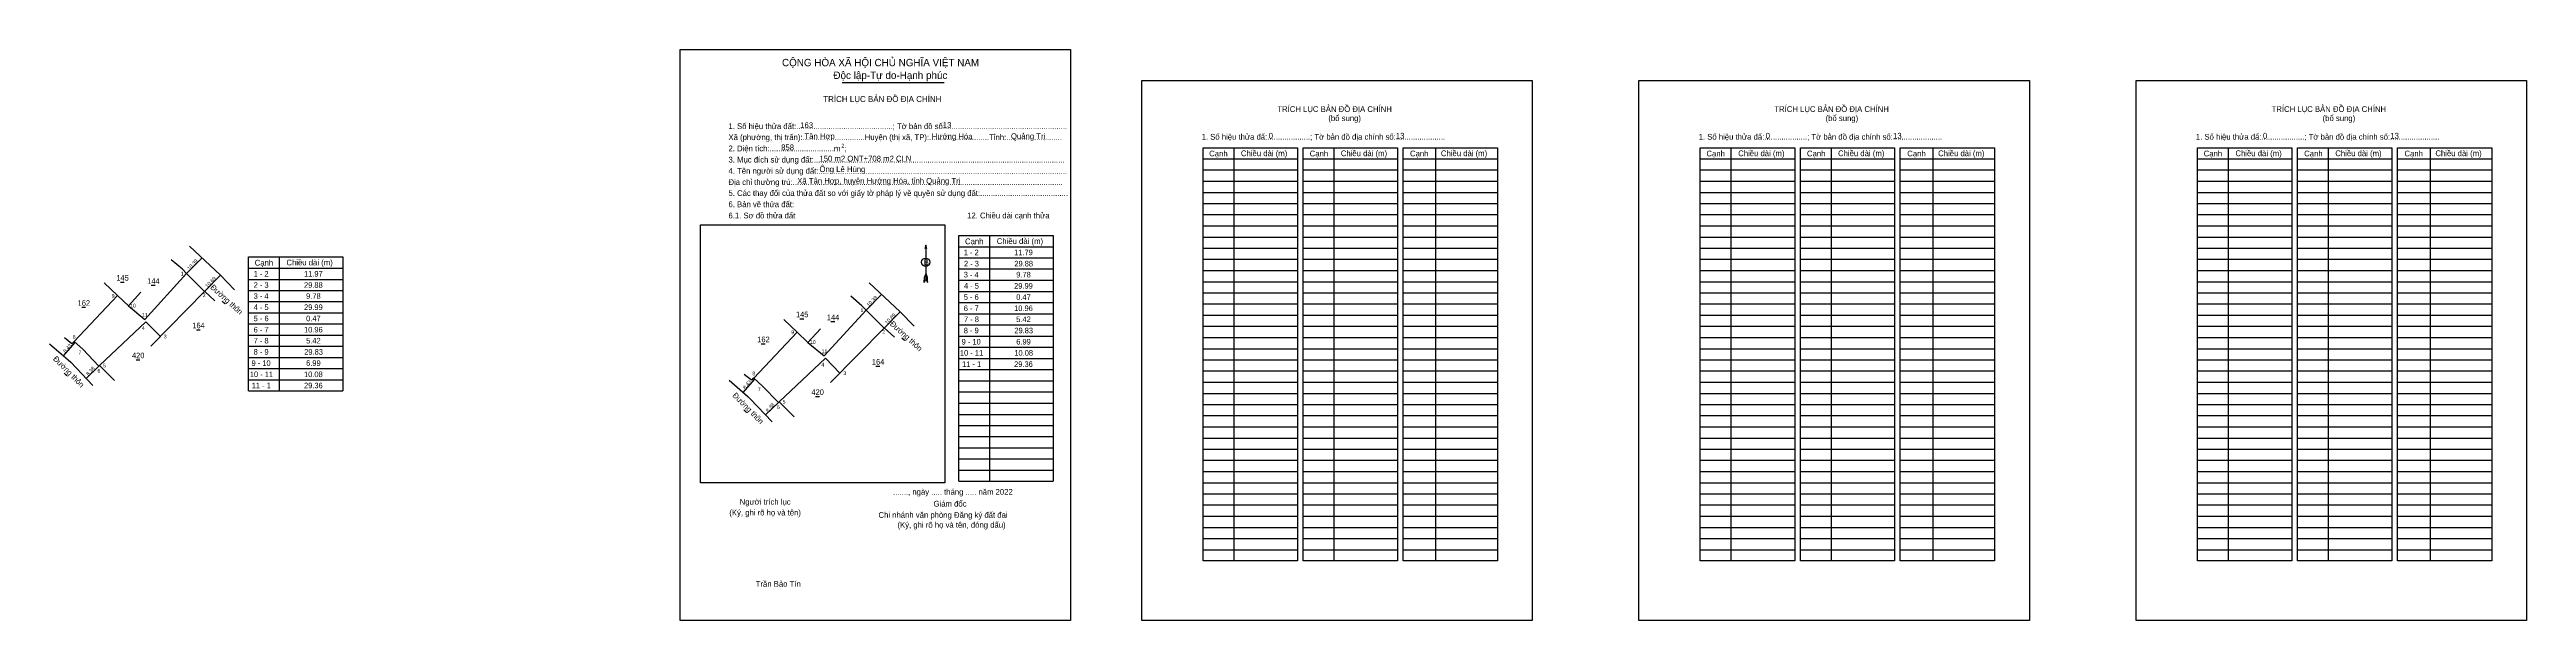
# Model space of a CAD drawing. Extents: x 551939 to 553110, y 1840180 to 1840449.
import ezdxf

# ---------------------------------------------------------------- set-up
doc = ezdxf.new("R2010")
doc.units = 0
for name, color, linetype in [('Level 1', 7, 'Continuous'), ('Level 13', 7, 'Continuous'), ('Level 2', 7, 'Continuous'), ('Level 6', 7, 'Continuous'), ('Level 9', 7, 'Continuous')]:
    doc.layers.add(name, color=color, linetype=linetype)

msp = doc.modelspace()

# ---------------------------------------------------------------- linework, layer by layer
at = {"layer": 'Level 1'}
for p, q in [((552237, 1840449.5), (552237, 1840449.5)), ((552455.1, 1840434.8), (552455.1, 1840434.8)), ((552498.6, 1840403.1), (552498.6, 1840207.9)), ((552545.9, 1840403.1), (552545.9, 1840207.9)), ((552594, 1840403.1), (552594, 1840207.9)), ((552733.6, 1840403.1), (552733.6, 1840207.9)), ((552780.9, 1840403.1), (552780.9, 1840207.9)), ((552829, 1840403.1), (552829, 1840207.9)), ((552968.6, 1840403.1), (552968.6, 1840207.9)), ((553015.9, 1840403.1), (553015.9, 1840207.9)), ((553064, 1840403.1), (553064, 1840207.9)), ((552484.1, 1840397.9), (552528.7, 1840397.9)), ((552484.1, 1840392.6), (552528.7, 1840392.6)), ((552531.4, 1840397.9), (552576, 1840397.9)), ((552531.4, 1840392.6), (552576, 1840392.6)), ((552578.6, 1840397.9), (552623.2, 1840397.9)), ((552578.6, 1840392.6), (552623.2, 1840392.6)), ((552719.1, 1840397.9), (552763.7, 1840397.9)), ((552719.1, 1840392.6), (552763.7, 1840392.6)), ((552766.4, 1840397.9), (552810.9, 1840397.9)), ((552766.4, 1840392.6), (552810.9, 1840392.6)), ((552813.6, 1840397.9), (552858.2, 1840397.9)), ((552813.6, 1840392.6), (552858.2, 1840392.6)), ((552954.1, 1840397.9), (552998.7, 1840397.9)), ((552954.1, 1840392.6), (552998.7, 1840392.6)), ((553001.3, 1840397.9), (553045.9, 1840397.9)), ((553001.3, 1840392.6), (553045.9, 1840392.6)), ((553048.6, 1840397.9), (553093.2, 1840397.9)), ((553048.6, 1840392.6), (553093.2, 1840392.6)), ((552484.1, 1840387.3), (552528.7, 1840387.3)), ((552484.1, 1840382), (552528.7, 1840382)), ((552484.1, 1840376.8), (552528.7, 1840376.8)), ((552531.4, 1840387.3), (552576, 1840387.3)), ((552531.4, 1840382), (552576, 1840382)), ((552531.4, 1840376.8), (552576, 1840376.8)), ((552578.6, 1840387.3), (552623.2, 1840387.3)), ((552578.6, 1840382), (552623.2, 1840382)), ((552578.6, 1840376.8), (552623.2, 1840376.8)), ((552719.1, 1840387.3), (552763.7, 1840387.3)), ((552719.1, 1840382), (552763.7, 1840382)), ((552719.1, 1840376.8), (552763.7, 1840376.8)), ((552766.4, 1840387.3), (552810.9, 1840387.3)), ((552766.4, 1840382), (552810.9, 1840382)), ((552766.4, 1840376.8), (552810.9, 1840376.8)), ((552813.6, 1840387.3), (552858.2, 1840387.3)), ((552813.6, 1840382), (552858.2, 1840382)), ((552813.6, 1840376.8), (552858.2, 1840376.8)), ((552954.1, 1840387.3), (552998.7, 1840387.3)), ((552954.1, 1840382), (552998.7, 1840382)), ((552954.1, 1840376.8), (552998.7, 1840376.8)), ((553001.3, 1840387.3), (553045.9, 1840387.3)), ((553001.3, 1840382), (553045.9, 1840382)), ((553001.3, 1840376.8), (553045.9, 1840376.8)), ((553048.6, 1840387.3), (553093.2, 1840387.3)), ((553048.6, 1840382), (553093.2, 1840382)), ((553048.6, 1840376.8), (553093.2, 1840376.8)), ((552246.6, 1840366.7), (552246.6, 1840366.7)), ((552246.6, 1840366.7), (552362, 1840366.7)), ((552246.6, 1840244.7), (552246.6, 1840366.7)), ((552362, 1840366.7), (552362, 1840244.7)), ((552484.1, 1840371.5), (552528.7, 1840371.5)), ((552484.1, 1840366.2), (552528.7, 1840366.2)), ((552531.4, 1840371.5), (552576, 1840371.5)), ((552531.4, 1840366.2), (552576, 1840366.2)), ((552578.6, 1840371.5), (552623.2, 1840371.5)), ((552578.6, 1840366.2), (552623.2, 1840366.2)), ((552719.1, 1840371.5), (552763.7, 1840371.5)), ((552719.1, 1840366.2), (552763.7, 1840366.2)), ((552766.4, 1840371.5), (552810.9, 1840371.5)), ((552766.4, 1840366.2), (552810.9, 1840366.2)), ((552813.6, 1840371.5), (552858.2, 1840371.5)), ((552813.6, 1840366.2), (552858.2, 1840366.2)), ((552954.1, 1840371.5), (552998.7, 1840371.5)), ((552954.1, 1840366.2), (552998.7, 1840366.2)), ((553001.3, 1840371.5), (553045.9, 1840371.5)), ((553001.3, 1840366.2), (553045.9, 1840366.2)), ((553048.6, 1840371.5), (553093.2, 1840371.5)), ((553048.6, 1840366.2), (553093.2, 1840366.2)), ((552353, 1840357), (552353, 1840341)), ((552484.1, 1840360.9), (552528.7, 1840360.9)), ((552484.1, 1840355.6), (552528.7, 1840355.6)), ((552531.4, 1840360.9), (552576, 1840360.9)), ((552531.4, 1840355.6), (552576, 1840355.6)), ((552578.6, 1840360.9), (552623.2, 1840360.9)), ((552578.6, 1840355.6), (552623.2, 1840355.6)), ((552719.1, 1840360.9), (552763.7, 1840360.9)), ((552719.1, 1840355.6), (552763.7, 1840355.6)), ((552766.4, 1840360.9), (552810.9, 1840360.9)), ((552766.4, 1840355.6), (552810.9, 1840355.6)), ((552813.6, 1840360.9), (552858.2, 1840360.9)), ((552813.6, 1840355.6), (552858.2, 1840355.6)), ((552954.1, 1840360.9), (552998.7, 1840360.9)), ((552954.1, 1840355.6), (552998.7, 1840355.6)), ((553001.3, 1840360.9), (553045.9, 1840360.9)), ((553001.3, 1840355.6), (553045.9, 1840355.6)), ((553048.6, 1840360.9), (553093.2, 1840360.9)), ((553048.6, 1840355.6), (553093.2, 1840355.6)), ((552352.3, 1840339.4), (552352.4, 1840342)), ((552353, 1840341), (552352.3, 1840339.4)), ((552353, 1840343.7), (552352.4, 1840342)), ((552353, 1840343.7), (552353.7, 1840342)), ((552353, 1840343.4), (552353.7, 1840341.8)), ((552353, 1840343.2), (552353.7, 1840341.6)), ((552353, 1840343), (552353.7, 1840341.3)), ((552353, 1840342.8), (552353.7, 1840341.1)), ((552353, 1840342.5), (552353.7, 1840340.9)), ((552353, 1840342.3), (552353.7, 1840340.6)), ((552353, 1840342.1), (552353.7, 1840340.4)), ((552353, 1840341.8), (552353.7, 1840340.2)), ((552353, 1840341.6), (552353.7, 1840339.9)), ((552353, 1840341.4), (552353.8, 1840339.7)), ((552353, 1840341), (552353.8, 1840339.4)), ((552353.8, 1840339.4), (552353.7, 1840342)), ((552484.1, 1840350.4), (552528.7, 1840350.4)), ((552484.1, 1840345.1), (552528.7, 1840345.1)), ((552531.4, 1840350.4), (552576, 1840350.4)), ((552531.4, 1840345.1), (552576, 1840345.1)), ((552578.6, 1840350.4), (552623.2, 1840350.4)), ((552578.6, 1840345.1), (552623.2, 1840345.1)), ((552719.1, 1840350.4), (552763.7, 1840350.4)), ((552719.1, 1840345.1), (552763.7, 1840345.1)), ((552766.4, 1840350.4), (552810.9, 1840350.4)), ((552766.4, 1840345.1), (552810.9, 1840345.1)), ((552813.6, 1840350.4), (552858.2, 1840350.4)), ((552813.6, 1840345.1), (552858.2, 1840345.1)), ((552954.1, 1840350.4), (552998.7, 1840350.4)), ((552954.1, 1840345.1), (552998.7, 1840345.1)), ((553001.3, 1840350.4), (553045.9, 1840350.4)), ((553001.3, 1840345.1), (553045.9, 1840345.1)), ((553048.6, 1840350.4), (553093.2, 1840350.4)), ((553048.6, 1840345.1), (553093.2, 1840345.1)), ((552484.1, 1840339.8), (552528.7, 1840339.8)), ((552484.1, 1840334.5), (552528.7, 1840334.5)), ((552484.1, 1840329.3), (552528.7, 1840329.3)), ((552531.4, 1840339.8), (552576, 1840339.8)), ((552531.4, 1840334.5), (552576, 1840334.5)), ((552531.4, 1840329.3), (552576, 1840329.3)), ((552578.6, 1840339.8), (552623.2, 1840339.8)), ((552578.6, 1840334.5), (552623.2, 1840334.5)), ((552578.6, 1840329.3), (552623.2, 1840329.3)), ((552719.1, 1840339.8), (552763.7, 1840339.8)), ((552719.1, 1840334.5), (552763.7, 1840334.5)), ((552719.1, 1840329.3), (552763.7, 1840329.3)), ((552766.4, 1840339.8), (552810.9, 1840339.8)), ((552766.4, 1840334.5), (552810.9, 1840334.5)), ((552766.4, 1840329.3), (552810.9, 1840329.3)), ((552813.6, 1840339.8), (552858.2, 1840339.8)), ((552813.6, 1840334.5), (552858.2, 1840334.5)), ((552813.6, 1840329.3), (552858.2, 1840329.3)), ((552954.1, 1840339.8), (552998.7, 1840339.8)), ((552954.1, 1840334.5), (552998.7, 1840334.5)), ((552954.1, 1840329.3), (552998.7, 1840329.3)), ((553001.3, 1840339.8), (553045.9, 1840339.8)), ((553001.3, 1840334.5), (553045.9, 1840334.5)), ((553001.3, 1840329.3), (553045.9, 1840329.3)), ((553048.6, 1840339.8), (553093.2, 1840339.8)), ((553048.6, 1840334.5), (553093.2, 1840334.5)), ((553048.6, 1840329.3), (553093.2, 1840329.3)), ((552484.1, 1840324), (552528.7, 1840324)), ((552484.1, 1840318.7), (552528.7, 1840318.7)), ((552531.4, 1840324), (552576, 1840324)), ((552531.4, 1840318.7), (552576, 1840318.7)), ((552578.6, 1840324), (552623.2, 1840324)), ((552578.6, 1840318.7), (552623.2, 1840318.7)), ((552719.1, 1840324), (552763.7, 1840324)), ((552719.1, 1840318.7), (552763.7, 1840318.7)), ((552766.4, 1840324), (552810.9, 1840324)), ((552766.4, 1840318.7), (552810.9, 1840318.7)), ((552813.6, 1840324), (552858.2, 1840324)), ((552813.6, 1840318.7), (552858.2, 1840318.7)), ((552954.1, 1840324), (552998.7, 1840324)), ((552954.1, 1840318.7), (552998.7, 1840318.7)), ((553001.3, 1840324), (553045.9, 1840324)), ((553001.3, 1840318.7), (553045.9, 1840318.7)), ((553048.6, 1840324), (553093.2, 1840324)), ((553048.6, 1840318.7), (553093.2, 1840318.7)), ((552484.1, 1840313.4), (552528.7, 1840313.4)), ((552484.1, 1840308.1), (552528.7, 1840308.1)), ((552531.4, 1840313.4), (552576, 1840313.4)), ((552531.4, 1840308.1), (552576, 1840308.1)), ((552578.6, 1840313.4), (552623.2, 1840313.4)), ((552578.6, 1840308.1), (552623.2, 1840308.1)), ((552719.1, 1840313.4), (552763.7, 1840313.4)), ((552719.1, 1840308.1), (552763.7, 1840308.1)), ((552766.4, 1840313.4), (552810.9, 1840313.4)), ((552766.4, 1840308.1), (552810.9, 1840308.1)), ((552813.6, 1840313.4), (552858.2, 1840313.4)), ((552813.6, 1840308.1), (552858.2, 1840308.1)), ((552954.1, 1840313.4), (552998.7, 1840313.4)), ((552954.1, 1840308.1), (552998.7, 1840308.1)), ((553001.3, 1840313.4), (553045.9, 1840313.4)), ((553001.3, 1840308.1), (553045.9, 1840308.1)), ((553048.6, 1840313.4), (553093.2, 1840313.4)), ((553048.6, 1840308.1), (553093.2, 1840308.1)), ((552368.7, 1840298.3), (552413.3, 1840298.3)), ((552484.1, 1840302.9), (552528.7, 1840302.9)), ((552484.1, 1840297.6), (552528.7, 1840297.6)), ((552531.4, 1840302.9), (552576, 1840302.9)), ((552531.4, 1840297.6), (552576, 1840297.6)), ((552578.6, 1840302.9), (552623.2, 1840302.9)), ((552578.6, 1840297.6), (552623.2, 1840297.6)), ((552719.1, 1840302.9), (552763.7, 1840302.9)), ((552719.1, 1840297.6), (552763.7, 1840297.6)), ((552766.4, 1840302.9), (552810.9, 1840302.9)), ((552766.4, 1840297.6), (552810.9, 1840297.6)), ((552813.6, 1840302.9), (552858.2, 1840302.9)), ((552813.6, 1840297.6), (552858.2, 1840297.6)), ((552954.1, 1840302.9), (552998.7, 1840302.9)), ((552954.1, 1840297.6), (552998.7, 1840297.6)), ((553001.3, 1840302.9), (553045.9, 1840302.9)), ((553001.3, 1840297.6), (553045.9, 1840297.6)), ((553048.6, 1840302.9), (553093.2, 1840302.9)), ((553048.6, 1840297.6), (553093.2, 1840297.6)), ((552368.7, 1840293), (552413.3, 1840293)), ((552368.7, 1840287.7), (552413.3, 1840287.7)), ((552368.7, 1840282.4), (552413.3, 1840282.4)), ((552484.1, 1840292.3), (552528.7, 1840292.3)), ((552484.1, 1840287), (552528.7, 1840287)), ((552531.4, 1840292.3), (552576, 1840292.3)), ((552531.4, 1840287), (552576, 1840287)), ((552578.6, 1840292.3), (552623.2, 1840292.3)), ((552578.6, 1840287), (552623.2, 1840287)), ((552719.1, 1840292.3), (552763.7, 1840292.3)), ((552719.1, 1840287), (552763.7, 1840287)), ((552766.4, 1840292.3), (552810.9, 1840292.3)), ((552766.4, 1840287), (552810.9, 1840287)), ((552813.6, 1840292.3), (552858.2, 1840292.3)), ((552813.6, 1840287), (552858.2, 1840287)), ((552954.1, 1840292.3), (552998.7, 1840292.3)), ((552954.1, 1840287), (552998.7, 1840287)), ((553001.3, 1840292.3), (553045.9, 1840292.3)), ((553001.3, 1840287), (553045.9, 1840287)), ((553048.6, 1840292.3), (553093.2, 1840292.3)), ((553048.6, 1840287), (553093.2, 1840287)), ((552368.7, 1840277.1), (552413.3, 1840277.1)), ((552368.7, 1840271.9), (552413.3, 1840271.9)), ((552484.1, 1840281.8), (552528.7, 1840281.8)), ((552484.1, 1840276.5), (552528.7, 1840276.5)), ((552484.1, 1840271.2), (552528.7, 1840271.2)), ((552531.4, 1840281.8), (552576, 1840281.8)), ((552531.4, 1840276.5), (552576, 1840276.5)), ((552531.4, 1840271.2), (552576, 1840271.2)), ((552578.6, 1840281.8), (552623.2, 1840281.8)), ((552578.6, 1840276.5), (552623.2, 1840276.5)), ((552578.6, 1840271.2), (552623.2, 1840271.2)), ((552719.1, 1840281.8), (552763.7, 1840281.8)), ((552719.1, 1840276.5), (552763.7, 1840276.5)), ((552719.1, 1840271.2), (552763.7, 1840271.2)), ((552766.4, 1840281.8), (552810.9, 1840281.8)), ((552766.4, 1840276.5), (552810.9, 1840276.5)), ((552766.4, 1840271.2), (552810.9, 1840271.2)), ((552813.6, 1840281.8), (552858.2, 1840281.8)), ((552813.6, 1840276.5), (552858.2, 1840276.5)), ((552813.6, 1840271.2), (552858.2, 1840271.2)), ((552954.1, 1840281.8), (552998.7, 1840281.8)), ((552954.1, 1840276.5), (552998.7, 1840276.5)), ((552954.1, 1840271.2), (552998.7, 1840271.2)), ((553001.3, 1840281.8), (553045.9, 1840281.8)), ((553001.3, 1840276.5), (553045.9, 1840276.5)), ((553001.3, 1840271.2), (553045.9, 1840271.2)), ((553048.6, 1840281.8), (553093.2, 1840281.8)), ((553048.6, 1840276.5), (553093.2, 1840276.5)), ((553048.6, 1840271.2), (553093.2, 1840271.2)), ((552368.7, 1840266.6), (552413.3, 1840266.6)), ((552368.7, 1840261.3), (552413.3, 1840261.3)), ((552484.1, 1840265.9), (552528.7, 1840265.9)), ((552484.1, 1840260.6), (552528.7, 1840260.6)), ((552531.4, 1840265.9), (552576, 1840265.9)), ((552531.4, 1840260.6), (552576, 1840260.6)), ((552578.6, 1840265.9), (552623.2, 1840265.9)), ((552578.6, 1840260.6), (552623.2, 1840260.6)), ((552719.1, 1840265.9), (552763.7, 1840265.9)), ((552719.1, 1840260.6), (552763.7, 1840260.6)), ((552766.4, 1840265.9), (552810.9, 1840265.9)), ((552766.4, 1840260.6), (552810.9, 1840260.6)), ((552813.6, 1840265.9), (552858.2, 1840265.9)), ((552813.6, 1840260.6), (552858.2, 1840260.6)), ((552954.1, 1840265.9), (552998.7, 1840265.9)), ((552954.1, 1840260.6), (552998.7, 1840260.6)), ((553001.3, 1840265.9), (553045.9, 1840265.9)), ((553001.3, 1840260.6), (553045.9, 1840260.6)), ((553048.6, 1840265.9), (553093.2, 1840265.9)), ((553048.6, 1840260.6), (553093.2, 1840260.6)), ((552368.7, 1840256), (552413.3, 1840256)), ((552368.7, 1840250.8), (552413.3, 1840250.8)), ((552484.1, 1840255.4), (552528.7, 1840255.4)), ((552484.1, 1840250.1), (552528.7, 1840250.1)), ((552531.4, 1840255.4), (552576, 1840255.4)), ((552531.4, 1840250.1), (552576, 1840250.1)), ((552578.6, 1840255.4), (552623.2, 1840255.4)), ((552578.6, 1840250.1), (552623.2, 1840250.1)), ((552719.1, 1840255.4), (552763.7, 1840255.4)), ((552719.1, 1840250.1), (552763.7, 1840250.1)), ((552766.4, 1840255.4), (552810.9, 1840255.4)), ((552766.4, 1840250.1), (552810.9, 1840250.1)), ((552813.6, 1840255.4), (552858.2, 1840255.4)), ((552813.6, 1840250.1), (552858.2, 1840250.1)), ((552954.1, 1840255.4), (552998.7, 1840255.4)), ((552954.1, 1840250.1), (552998.7, 1840250.1)), ((553001.3, 1840255.4), (553045.9, 1840255.4)), ((553001.3, 1840250.1), (553045.9, 1840250.1)), ((553048.6, 1840255.4), (553093.2, 1840255.4)), ((553048.6, 1840250.1), (553093.2, 1840250.1)), ((552362, 1840244.7), (552246.6, 1840244.7)), ((552360.7, 1840244.7), (552360.7, 1840244.7)), ((552368.7, 1840245.5), (552413.3, 1840245.5)), ((552484.1, 1840244.8), (552528.7, 1840244.8)), ((552484.1, 1840239.5), (552528.7, 1840239.5)), ((552531.4, 1840244.8), (552576, 1840244.8)), ((552531.4, 1840239.5), (552576, 1840239.5)), ((552578.6, 1840244.8), (552623.2, 1840244.8)), ((552578.6, 1840239.5), (552623.2, 1840239.5)), ((552719.1, 1840244.8), (552763.7, 1840244.8)), ((552719.1, 1840239.5), (552763.7, 1840239.5)), ((552766.4, 1840244.8), (552810.9, 1840244.8)), ((552766.4, 1840239.5), (552810.9, 1840239.5)), ((552813.6, 1840244.8), (552858.2, 1840244.8)), ((552813.6, 1840239.5), (552858.2, 1840239.5)), ((552954.1, 1840244.8), (552998.7, 1840244.8)), ((552954.1, 1840239.5), (552998.7, 1840239.5)), ((553001.3, 1840244.8), (553045.9, 1840244.8)), ((553001.3, 1840239.5), (553045.9, 1840239.5)), ((553048.6, 1840244.8), (553093.2, 1840244.8)), ((553048.6, 1840239.5), (553093.2, 1840239.5)), ((552484.1, 1840234.3), (552528.7, 1840234.3)), ((552484.1, 1840229), (552528.7, 1840229)), ((552484.1, 1840223.7), (552528.7, 1840223.7)), ((552531.4, 1840234.3), (552576, 1840234.3)), ((552531.4, 1840229), (552576, 1840229)), ((552531.4, 1840223.7), (552576, 1840223.7)), ((552578.6, 1840234.3), (552623.2, 1840234.3)), ((552578.6, 1840229), (552623.2, 1840229)), ((552578.6, 1840223.7), (552623.2, 1840223.7)), ((552719.1, 1840234.3), (552763.7, 1840234.3)), ((552719.1, 1840229), (552763.7, 1840229)), ((552719.1, 1840223.7), (552763.7, 1840223.7)), ((552766.4, 1840234.3), (552810.9, 1840234.3)), ((552766.4, 1840229), (552810.9, 1840229)), ((552766.4, 1840223.7), (552810.9, 1840223.7)), ((552813.6, 1840234.3), (552858.2, 1840234.3)), ((552813.6, 1840229), (552858.2, 1840229)), ((552813.6, 1840223.7), (552858.2, 1840223.7)), ((552954.1, 1840234.3), (552998.7, 1840234.3)), ((552954.1, 1840229), (552998.7, 1840229)), ((552954.1, 1840223.7), (552998.7, 1840223.7)), ((553001.3, 1840234.3), (553045.9, 1840234.3)), ((553001.3, 1840229), (553045.9, 1840229)), ((553001.3, 1840223.7), (553045.9, 1840223.7)), ((553048.6, 1840234.3), (553093.2, 1840234.3)), ((553048.6, 1840229), (553093.2, 1840229)), ((553048.6, 1840223.7), (553093.2, 1840223.7)), ((552484.1, 1840218.4), (552528.7, 1840218.4)), ((552484.1, 1840213.1), (552528.7, 1840213.1)), ((552531.4, 1840218.4), (552576, 1840218.4)), ((552531.4, 1840213.1), (552576, 1840213.1)), ((552578.6, 1840218.4), (552623.2, 1840218.4)), ((552578.6, 1840213.1), (552623.2, 1840213.1)), ((552719.1, 1840218.4), (552763.7, 1840218.4)), ((552719.1, 1840213.1), (552763.7, 1840213.1)), ((552766.4, 1840218.4), (552810.9, 1840218.4)), ((552766.4, 1840213.1), (552810.9, 1840213.1)), ((552813.6, 1840218.4), (552858.2, 1840218.4)), ((552813.6, 1840213.1), (552858.2, 1840213.1)), ((552954.1, 1840218.4), (552998.7, 1840218.4)), ((552954.1, 1840213.1), (552998.7, 1840213.1)), ((553001.3, 1840218.4), (553045.9, 1840218.4)), ((553001.3, 1840213.1), (553045.9, 1840213.1)), ((553048.6, 1840218.4), (553093.2, 1840218.4)), ((553048.6, 1840213.1), (553093.2, 1840213.1)), ((552421.4, 1840179.7), (552421.4, 1840179.7)), ((552639.6, 1840179.7), (552639.6, 1840179.7))]:
    msp.add_line(p, q, dxfattribs=at)
for points in [[(552484.1, 1840403.1), (552528.7, 1840403.1), (552528.7, 1840207.9), (552484.1, 1840207.9)], [(552531.4, 1840403.1), (552576, 1840403.1), (552576, 1840207.9), (552531.4, 1840207.9)], [(552578.6, 1840403.1), (552623.2, 1840403.1), (552623.2, 1840207.9), (552578.6, 1840207.9)], [(552719.1, 1840403.1), (552763.7, 1840403.1), (552763.7, 1840207.9), (552719.1, 1840207.9)], [(552766.4, 1840403.1), (552810.9, 1840403.1), (552810.9, 1840207.9), (552766.4, 1840207.9)], [(552813.6, 1840403.1), (552858.2, 1840403.1), (552858.2, 1840207.9), (552813.6, 1840207.9)], [(552954.1, 1840403.1), (552998.7, 1840403.1), (552998.7, 1840207.9), (552954.1, 1840207.9)], [(553001.3, 1840403.1), (553045.9, 1840403.1), (553045.9, 1840207.9), (553001.3, 1840207.9)], [(553048.6, 1840403.1), (553093.2, 1840403.1), (553093.2, 1840207.9), (553048.6, 1840207.9)]]:
    msp.add_lwpolyline(points, close=True, dxfattribs=at)
msp.add_lwpolyline([(552353.5, 1840355.3), (552353, 1840357), (552352.6, 1840355.3)], dxfattribs=at)
msp.add_circle((552353, 1840349), 1.95, dxfattribs=at)
at = {"layer": 'Level 13'}
msp.add_line((552313.5, 1840433.9), (552361.7, 1840433.9), dxfattribs=at)
at = {"layer": 'Level 2'}
for points in [[(552237, 1840449.5), (552421.4, 1840449.5), (552421.4, 1840179.7), (552237, 1840179.7)], [(552455.1, 1840434.8), (552639.6, 1840434.8), (552639.6, 1840179.7), (552455.1, 1840179.7)], [(552690.1, 1840434.8), (552874.6, 1840434.8), (552874.6, 1840179.7), (552690.1, 1840179.7)], [(552925.1, 1840434.8), (553109.5, 1840434.8), (553109.5, 1840179.7), (552925.1, 1840179.7)]]:
    msp.add_lwpolyline(points, close=True, dxfattribs=at)
at = {"layer": 'Level 9'}
for p, q in [((552368.7, 1840356.3), (552413.3, 1840356.3)), ((552383.2, 1840361.6), (552383.2, 1840245.5)), ((551983.9, 1840321.9), (552003.7, 1840343.6)), ((552011, 1840351), (552003.7, 1840343.6)), ((552003.7, 1840343.6), (552012.2, 1840335.2)), ((552019.7, 1840342.8), (552012.2, 1840335.2)), ((552033, 1840346.2), (552077.6, 1840346.2)), ((552033, 1840340.9), (552077.6, 1840340.9)), ((552047.5, 1840351.5), (552047.5, 1840288.2)), ((552368.7, 1840351), (552413.3, 1840351)), ((552368.7, 1840345.8), (552413.3, 1840345.8)), ((551950.6, 1840311.5), (551971.1, 1840333.2)), ((551971.1, 1840333.2), (551964.7, 1840339.2)), ((551971.1, 1840333.2), (551976.2, 1840328.4)), ((551972.4, 1840339.6), (551974.2, 1840339.6)), ((551976.2, 1840328.4), (551982.1, 1840334.8)), ((552012.2, 1840335.2), (551986.8, 1840309.3)), ((551987, 1840338.1), (551988.9, 1840338.1)), ((552020.5, 1840330.6), (552021.8, 1840329.4)), ((552033, 1840335.7), (552077.6, 1840335.7)), ((552033, 1840330.4), (552077.6, 1840330.4)), ((552332.2, 1840333.7), (552324.9, 1840326.4)), ((552368.7, 1840340.5), (552413.3, 1840340.5)), ((552368.7, 1840335.2), (552413.3, 1840335.2)), ((552368.7, 1840329.9), (552413.3, 1840329.9)), ((551954.2, 1840327.7), (551956, 1840327.7)), ((551984.4, 1840320.8), (551962.6, 1840300.2)), ((551976.2, 1840328.4), (551983.9, 1840321.9)), ((551991.3, 1840313.9), (551984.4, 1840320.8)), ((552033, 1840325.1), (552077.6, 1840325.1)), ((552033, 1840319.8), (552077.6, 1840319.8)), ((552292.2, 1840315.9), (552285.9, 1840321.9)), ((552293.6, 1840322.3), (552295.4, 1840322.3)), ((552297.3, 1840311.1), (552303.3, 1840317.5)), ((552305.1, 1840304.7), (552324.9, 1840326.4)), ((552333.4, 1840317.9), (552308, 1840292.1)), ((552308.2, 1840320.9), (552310, 1840320.9)), ((552324.9, 1840326.4), (552333.4, 1840317.9)), ((552340.9, 1840325.5), (552333.4, 1840317.9)), ((552368.7, 1840324.6), (552413.3, 1840324.6)), ((552368.7, 1840319.4), (552413.3, 1840319.4)), ((551945.5, 1840304.7), (551951.1, 1840311)), ((551950.6, 1840311.5), (551950.5, 1840311.5)), ((551954.7, 1840307.9), (551950.6, 1840311.5)), ((551962.2, 1840299.9), (551954.7, 1840307.9)), ((551991.3, 1840313.9), (551990.7, 1840313.3)), ((552008.4, 1840317.1), (552010.2, 1840317.1)), ((552033, 1840314.5), (552077.6, 1840314.5)), ((552033, 1840309.3), (552077.6, 1840309.3)), ((552271.8, 1840294.2), (552292.2, 1840315.9)), ((552275.3, 1840310.5), (552277.2, 1840310.5)), ((552292.2, 1840315.9), (552297.3, 1840311.1)), ((552297.3, 1840311.1), (552305.1, 1840304.7)), ((552341.7, 1840313.3), (552343, 1840312.1)), ((552368.7, 1840314.1), (552413.3, 1840314.1)), ((552368.7, 1840308.8), (552413.3, 1840308.8)), ((551945.8, 1840296.6), (551947.1, 1840295.3)), ((551956.2, 1840294.1), (551962.2, 1840299.9)), ((551962.6, 1840300.2), (551962.2, 1840299.9)), ((551962.6, 1840300.2), (551969.6, 1840293.1)), ((551979.8, 1840302.8), (551981.6, 1840302.8)), ((552033, 1840304), (552077.6, 1840304)), ((552033, 1840298.7), (552077.6, 1840298.7)), ((552271.8, 1840294.2), (552271.7, 1840294.3)), ((552275.8, 1840290.6), (552271.8, 1840294.2)), ((552305.6, 1840303.6), (552283.7, 1840283)), ((552312.4, 1840296.6), (552305.6, 1840303.6)), ((552312.4, 1840296.6), (552311.9, 1840296.1)), ((552329.5, 1840299.9), (552331.3, 1840299.9)), ((552368.7, 1840303.5), (552413.3, 1840303.5)), ((552368.7, 1840298.3), (552413.3, 1840298.3)), ((552033, 1840293.4), (552077.6, 1840293.4)), ((552033, 1840288.2), (552077.6, 1840288.2)), ((552266.7, 1840287.4), (552272.3, 1840293.7)), ((552283.4, 1840282.7), (552275.8, 1840290.6)), ((552277.3, 1840276.9), (552283.4, 1840282.7)), ((552283.7, 1840283), (552283.4, 1840282.7)), ((552283.7, 1840283), (552290.8, 1840275.9)), ((552301, 1840285.6), (552302.8, 1840285.6)), ((552267, 1840279.3), (552268.3, 1840278))]:
    msp.add_line(p, q, dxfattribs=at)
for points in [[(552005.1, 1840356.6), (552019.7, 1840342.8), (552026.4, 1840336)], [(552368.7, 1840245.5), (552368.7, 1840361.6), (552413.3, 1840361.6), (552413.3, 1840245.5)], [(552003.7, 1840343.6), (552001.7, 1840345.7), (551996.4, 1840350.1)], [(552033, 1840288.2), (552033, 1840351.5), (552077.6, 1840351.5), (552077.6, 1840288.2)], [(552012.2, 1840335.2), (552012.2, 1840335.3), (552017, 1840330.8)], [(552324.9, 1840326.4), (552322.8, 1840328.4), (552317.6, 1840332.9)], [(552326.3, 1840339.3), (552340.9, 1840325.5), (552347.6, 1840318.8)], [(552333.4, 1840317.9), (552333.4, 1840318), (552338.2, 1840313.5)], [(551938.9, 1840310.5), (551947.7, 1840302.8), (551949, 1840301.7), (551959.4, 1840290.8)], [(551950.5, 1840311.5), (551949.5, 1840310.5), (551946, 1840313.2)], [(552271.7, 1840294.3), (552270.7, 1840293.2), (552267.2, 1840296)], [(552260.1, 1840293.2), (552268.9, 1840285.5), (552270.1, 1840284.4), (552280.5, 1840273.5)]]:
    msp.add_lwpolyline(points, dxfattribs=at)

# ---------------------------------------------------------------- texts
at = {"layer": 'Level 1'}
for s, height, p in [('TRÍCH LỤC BẢN ĐỒ ĐỊA CHÍNH', 2.815, (552304.6, 1840424.7)), ('TRÍCH LỤC BẢN ĐỒ ĐỊA CHÍNH', 2.727, (552519.2, 1840420)), ('TRÍCH LỤC BẢN ĐỒ ĐỊA CHÍNH', 2.727, (552754.1, 1840420)), ('TRÍCH LỤC BẢN ĐỒ ĐỊA CHÍNH', 2.727, (552989.1, 1840420)), ('1. Số hiệu thửa đất:.............................................; Tờ bản đồ số:.........................................................', 2.7267, (552259.8, 1840411.9)), ('(bổ sung)', 2.73, (552543.3, 1840415.7)), ('(bổ sung)', 2.73, (552778.3, 1840415.7)), ('(bổ sung)', 2.73, (553013.2, 1840415.7)), ('Xã (phường, thị trấn):.............................Huyện (thị xã, TP):............................Tỉnh:..........................', 2.7267, (552259.8, 1840406.7)), ('2. Diện tích:..............................m  ;', 2.727, (552259.8, 1840401.4)), ('2', 1.76, (552313.2, 1840403.2)), ('1. Số hiệu thửa đấ:....................; Tờ bản đồ địa chính số:.......................', 2.727, (552483.4, 1840406.9)), ('Cạnh', 2.73, (552487, 1840399)), ('Chiều dài (m)', 2.727, (552502, 1840399.1)), ('Cạnh', 2.73, (552534.5, 1840399)), ('Chiều dài (m)', 2.727, (552549.2, 1840399.1)), ('Cạnh', 2.73, (552581.9, 1840399)), ('Chiều dài (m)', 2.727, (552596.5, 1840399.1)), ('1. Số hiệu thửa đấ:....................; Tờ bản đồ địa chính số:.......................', 2.727, (552718.3, 1840406.9)), ('Cạnh', 2.73, (552722, 1840399)), ('Chiều dài (m)', 2.727, (552737, 1840399.1)), ('Cạnh', 2.73, (552769.5, 1840399)), ('Chiều dài (m)', 2.727, (552784.2, 1840399.1)), ('Cạnh', 2.73, (552816.9, 1840399)), ('Chiều dài (m)', 2.727, (552831.5, 1840399.1)), ('1. Số hiệu thửa đấ:....................; Tờ bản đồ địa chính số:.......................', 2.727, (552953.3, 1840406.9)), ('Cạnh', 2.73, (552957, 1840399)), ('Chiều dài (m)', 2.727, (552972, 1840399.1)), ('Cạnh', 2.73, (553004.5, 1840399)), ('Chiều dài (m)', 2.727, (553019.2, 1840399.1)), ('Cạnh', 2.73, (553051.9, 1840399)), ('Chiều dài (m)', 2.727, (553066.5, 1840399.1)), ('4. Tên người sử dụng đất:....................................................................................................................', 2.7267, (552259.8, 1840390.8)), ('Địa chỉ thường trú:..............................................................................................................................', 2.7267, (552259.8, 1840385.5)), ('3. Mục đích sử dụng đất:.....................................................................................................................', 2.7267, (552259.8, 1840396.1)), ('5. Các thay đổi của thửa đất so với giấy tờ pháp lý về quyền sử dụng đất:.........................................', 2.7267, (552259.8, 1840380.3)), ('6. Bản vẽ thửa đất:', 2.727, (552259.8, 1840375)), ('6.1. Sơ đồ thửa đất', 2.727, (552259.8, 1840369.7)), ('12. Chiều dài cạnh thửa', 2.727, (552372.6, 1840369.7)), ('B', 2.64, (552352.1, 1840347.7)), ('Người trích lục', 2.727, (552265.1, 1840234.4)), ('......., ngày ..... tháng ..... năm 2022', 2.727, (552337.6, 1840239.1)), ('Giám đốc', 2.73, (552356.7, 1840233.5)), ('(Ký, ghi rõ họ và tên)', 2.727, (552260.2, 1840229.3)), ('Chi nhánh văn phòng Đăng ký đất đai', 2.727, (552330.7, 1840228.2)), ('(Ký, ghi rõ họ và tên, đóng dấu)', 2.727, (552339.7, 1840223.5)), ('Trần Bảo Tín', 2.727, (552272.7, 1840195.6))]:
    msp.add_text(s, height=height, dxfattribs=at).set_placement(p)
at = {"layer": 'Level 13'}
for s, p in [('CỘNG HÒA XÃ HỘI CHỦ NGHĨA VIỆT NAM', (552285.1, 1840441.6)), ('Độc lập-Tự do-Hạnh phúc', (552309.4, 1840435.6))]:
    msp.add_text(s, height=3.483, dxfattribs=at).set_placement(p)
at = {"layer": 'Level 6'}
for s, height, p in [('163', 2.73, (552293.7, 1840412.4)), ('13', 2.73, (552361.1, 1840412.5)), ('858', 2.73, (552284.7, 1840401.9)), ('Tân Hợp', 2.73, (552295.7, 1840407.2)), ('150 m2 ONT+708 m2 CLN', 2.727, (552302.8, 1840396.6)), ('Hướng Hóa', 2.73, (552355.9, 1840407.1)), ('Quảng Trị', 2.73, (552393.3, 1840407.2)), ('0', 2.73, (552515.1, 1840407.4)), ('13', 2.73, (552575.2, 1840407.4)), ('0', 2.73, (552750, 1840407.4)), ('13', 2.73, (552810.2, 1840407.4)), ('0', 2.73, (552985, 1840407.4)), ('13', 2.73, (553045.2, 1840407.4)), ('Xã Tân Hợp, huyện Hướng Hóa, tỉnh Quảng Trị', 2.727, (552292.3, 1840386.1)), ('Ông Lê Hùng', 2.727, (552302.8, 1840391.6))]:
    msp.add_text(s, height=height, dxfattribs=at).set_placement(p)
at = {"layer": 'Level 9'}
for s, height, p in [('1 - 2', 2.64, (552371, 1840352.3)), ('Cạnh', 2.73, (552371.6, 1840357.5)), ('Chiều dài (m)', 2.727, (552386.6, 1840357.6)), ('11.79', 2.64, (552394.8, 1840352.3)), ('145', 2.64, (551970.5, 1840340.3)), ('144', 2.64, (551985.1, 1840338.8)), ('1', 1.76, (552001, 1840342.7)), ('1 - 2', 2.64, (552035.4, 1840342.2)), ('Cạnh', 2.73, (552035.9, 1840347.4)), ('Chiều dài (m)', 2.727, (552050.9, 1840347.5)), ('11.97', 2.64, (552059.2, 1840342.2)), ('3 - 4', 2.64, (552371, 1840341.8)), ('2 - 3', 2.64, (552371.1, 1840347)), ('29.88', 2.64, (552394.9, 1840347)), ('9.78', 2.64, (552395.8, 1840341.8)), ('162', 2.64, (551952.2, 1840328.4)), ('9', 1.76, (551968.3, 1840332.2)), ('10', 1.76, (551977.1, 1840327.6)), ('2', 1.76, (552011.3, 1840332.5)), ('3 - 4', 2.64, (552035.4, 1840331.7)), ('4 - 5', 2.64, (552035.4, 1840326.4)), ('2 - 3', 2.64, (552035.4, 1840336.9)), ('29.88', 2.64, (552059.2, 1840336.9)), ('29.99', 2.64, (552059.2, 1840326.4)), ('9.78', 2.64, (552060.2, 1840331.7)), ('4 - 5', 2.64, (552371.1, 1840336.5)), ('5 - 6', 2.64, (552371, 1840331.2)), ('29.99', 2.64, (552394.8, 1840336.5)), ('0.47', 2.64, (552395.8, 1840331.2)), ('4', 1.76, (551982.6, 1840317)), ('11', 1.76, (551982.6, 1840323.2)), ('164', 2.64, (552006.4, 1840317.8)), ('5 - 6', 2.64, (552035.4, 1840321.1)), ('6 - 7', 2.64, (552035.4, 1840315.8)), ('10.96', 2.64, (552059.2, 1840315.8)), ('0.47', 2.64, (552060.2, 1840321.1)), ('145', 2.64, (552291.7, 1840323)), ('144', 2.64, (552306.3, 1840321.6)), ('1', 1.76, (552322.2, 1840325.4)), ('6 - 7', 2.64, (552371, 1840325.9)), ('7 - 8', 2.64, (552371.1, 1840320.7)), ('8 - 9', 2.64, (552371, 1840315.4)), ('10.96', 2.64, (552394.8, 1840325.9)), ('29.83', 2.64, (552394.9, 1840315.4)), ('5.42', 2.64, (552395.8, 1840320.7)), ('8', 1.76, (551949.9, 1840312.8)), ('7', 1.76, (551952.6, 1840305.4)), ('420', 2.64, (551977.9, 1840303.6)), ('3', 1.76, (551992.9, 1840313)), ('8 - 9', 2.64, (552035.4, 1840305.3)), ('7 - 8', 2.64, (552035.4, 1840310.6)), ('29.83', 2.64, (552059.3, 1840305.3)), ('5.42', 2.64, (552060.2, 1840310.6)), ('162', 2.64, (552273.4, 1840311.2)), ('9', 1.76, (552289.5, 1840315)), ('10', 1.76, (552298.3, 1840310.4)), ('11', 1.76, (552303.8, 1840306)), ('2', 1.76, (552332.5, 1840315.2)), ('10 - 11', 2.64, (552369.2, 1840304.8)), ('9 - 10', 2.64, (552370, 1840310.1)), ('10.08', 2.64, (552394.9, 1840304.8)), ('6.99', 2.64, (552395.8, 1840310.1)), ('6', 1.76, (551961.6, 1840296.8)), ('5', 1.76, (551964.2, 1840299.3)), ('10 - 11', 2.64, (552033.6, 1840294.7)), ('9 - 10', 2.64, (552034.4, 1840300)), ('10.08', 2.64, (552059.2, 1840294.7)), ('6.99', 2.64, (552060.2, 1840300)), ('8', 1.76, (552271.1, 1840295.5)), ('4', 1.76, (552303.7, 1840299.7)), ('3', 1.76, (552314.1, 1840295.7)), ('164', 2.64, (552327.6, 1840300.6)), ('11 - 1', 2.64, (552370.2, 1840299.5)), ('29.36', 2.64, (552394.8, 1840299.5)), ('11 - 1', 2.64, (552034.5, 1840289.4)), ('29.36', 2.64, (552059.2, 1840289.4)), ('7', 1.76, (552273.7, 1840288.1)), ('5', 1.76, (552285.4, 1840282.1)), ('420', 2.64, (552299, 1840286.3)), ('6', 1.76, (552282.7, 1840279.6))]:
    msp.add_text(s, height=height, dxfattribs=at).set_placement(p)
for s, height, rotation, p in [('10.39', 1.76, 45.6686, (552005, 1840345.1)), ('10.69', 1.76, 45.6686, (552013.6, 1840336.8)), ('Đường thôn', 2.64, 317.7946, (552014.7, 1840336.8)), ('10.39', 1.76, 45.6686, (552326.1, 1840327.8)), ('10.69', 1.76, 45.6686, (552334.8, 1840319.5)), ('Đường thôn', 2.64, 317.7946, (552335.9, 1840319.5)), ('8.43', 1.76, 48.6583, (551946.5, 1840306)), ('Đường thôn', 2.64, 314.6851, (551940.4, 1840303.1)), ('8.38', 1.76, 48.6583, (551957.4, 1840295.2)), ('Đường thôn', 2.64, 314.6851, (552261.5, 1840285.8)), ('8.43', 1.76, 48.6583, (552267.7, 1840288.8)), ('8.38', 1.76, 48.6583, (552278.6, 1840277.9))]:
    msp.add_text(s, height=height, rotation=rotation, dxfattribs=at).set_placement(p)

doc.saveas('drawing.dxf')
